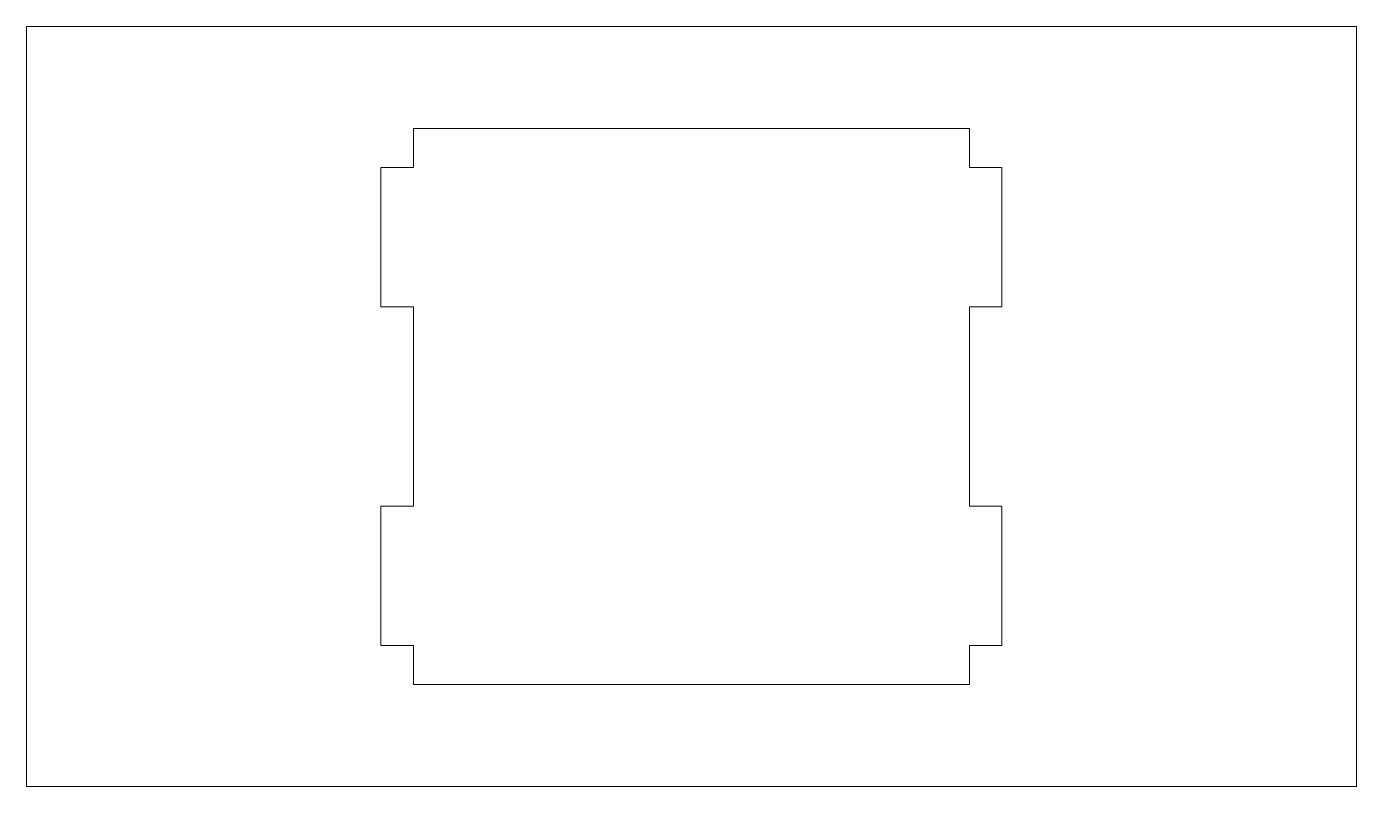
# Model space of a CAD drawing. Header units: millimetres. Extents: x -3 to 616, y -3 to 391.
# Drawn here: x 102.75 to 136.08, y 266.71 to 285.76 of the extents above; entities that cross this region are included whole.
import ezdxf

# ---------------------------------------------------------------- set-up
doc = ezdxf.new("R2010")
doc.units = ezdxf.units.MM
doc.header["$MEASUREMENT"] = 0
doc.layers.add('Templates', color=7, linetype='Continuous')

msp = doc.modelspace()

# ---------------------------------------------------------------- linework, layer by layer
at = {"layer": 'Templates', "lineweight": 9}
msp.add_open_spline([(102.747, 266.705), (102.747, 266.705), (102.747, 285.755), (102.747, 285.755), (102.747, 285.755), (102.747, 285.755), (136.085, 285.755), (136.085, 285.755), (136.085, 285.755), (136.085, 285.755), (136.085, 266.705), (136.085, 266.705), (136.085, 266.705), (136.085, 266.705), (102.747, 266.705), (102.747, 266.705)], degree=3, knots=[0, 0, 0, 0, 0.2, 0.2, 0.2, 0.2, 0.4, 0.4, 0.4, 0.4, 0.6, 0.6, 0.6, 0.6, 1, 1, 1, 1], dxfattribs=at)
for points in [[(112.444, 283.203), (112.444, 283.203), (126.389, 283.203), (126.389, 283.203)], [(112.444, 282.224), (112.444, 282.224), (112.444, 283.203), (112.444, 283.203)], [(126.389, 282.224), (126.389, 282.224), (126.389, 283.203), (126.389, 283.203)], [(111.632, 278.73), (111.632, 278.73), (111.632, 282.224), (111.632, 282.224)], [(111.632, 282.224), (111.632, 282.224), (112.444, 282.224), (112.444, 282.224)], [(127.2, 282.224), (127.2, 282.224), (126.389, 282.224), (126.389, 282.224)], [(127.2, 282.224), (127.2, 282.224), (127.2, 278.73), (127.2, 278.73)], [(112.444, 278.73), (112.444, 278.73), (111.632, 278.73), (111.632, 278.73)], [(112.444, 273.73), (112.444, 273.73), (112.444, 278.73), (112.444, 278.73)], [(126.389, 278.73), (126.389, 278.73), (126.389, 273.73), (126.389, 273.73)], [(126.389, 278.73), (126.389, 278.73), (127.2, 278.73), (127.2, 278.73)], [(111.632, 270.236), (111.632, 270.236), (111.632, 273.73), (111.632, 273.73)], [(111.632, 273.73), (111.632, 273.73), (112.444, 273.73), (112.444, 273.73)], [(127.2, 273.73), (127.2, 273.73), (126.389, 273.73), (126.389, 273.73)], [(127.2, 273.73), (127.2, 273.73), (127.2, 270.236), (127.2, 270.236)], [(112.444, 270.236), (112.444, 270.236), (111.632, 270.236), (111.632, 270.236)], [(112.444, 269.258), (112.444, 269.258), (112.444, 270.236), (112.444, 270.236)], [(126.389, 270.236), (126.389, 270.236), (127.2, 270.236), (127.2, 270.236)], [(126.389, 270.236), (126.389, 270.236), (126.389, 269.258), (126.389, 269.258)], [(126.389, 269.258), (126.389, 269.258), (112.444, 269.258), (112.444, 269.258)]]:
    msp.add_open_spline(points, degree=3, dxfattribs=at)

doc.saveas('drawing.dxf')
